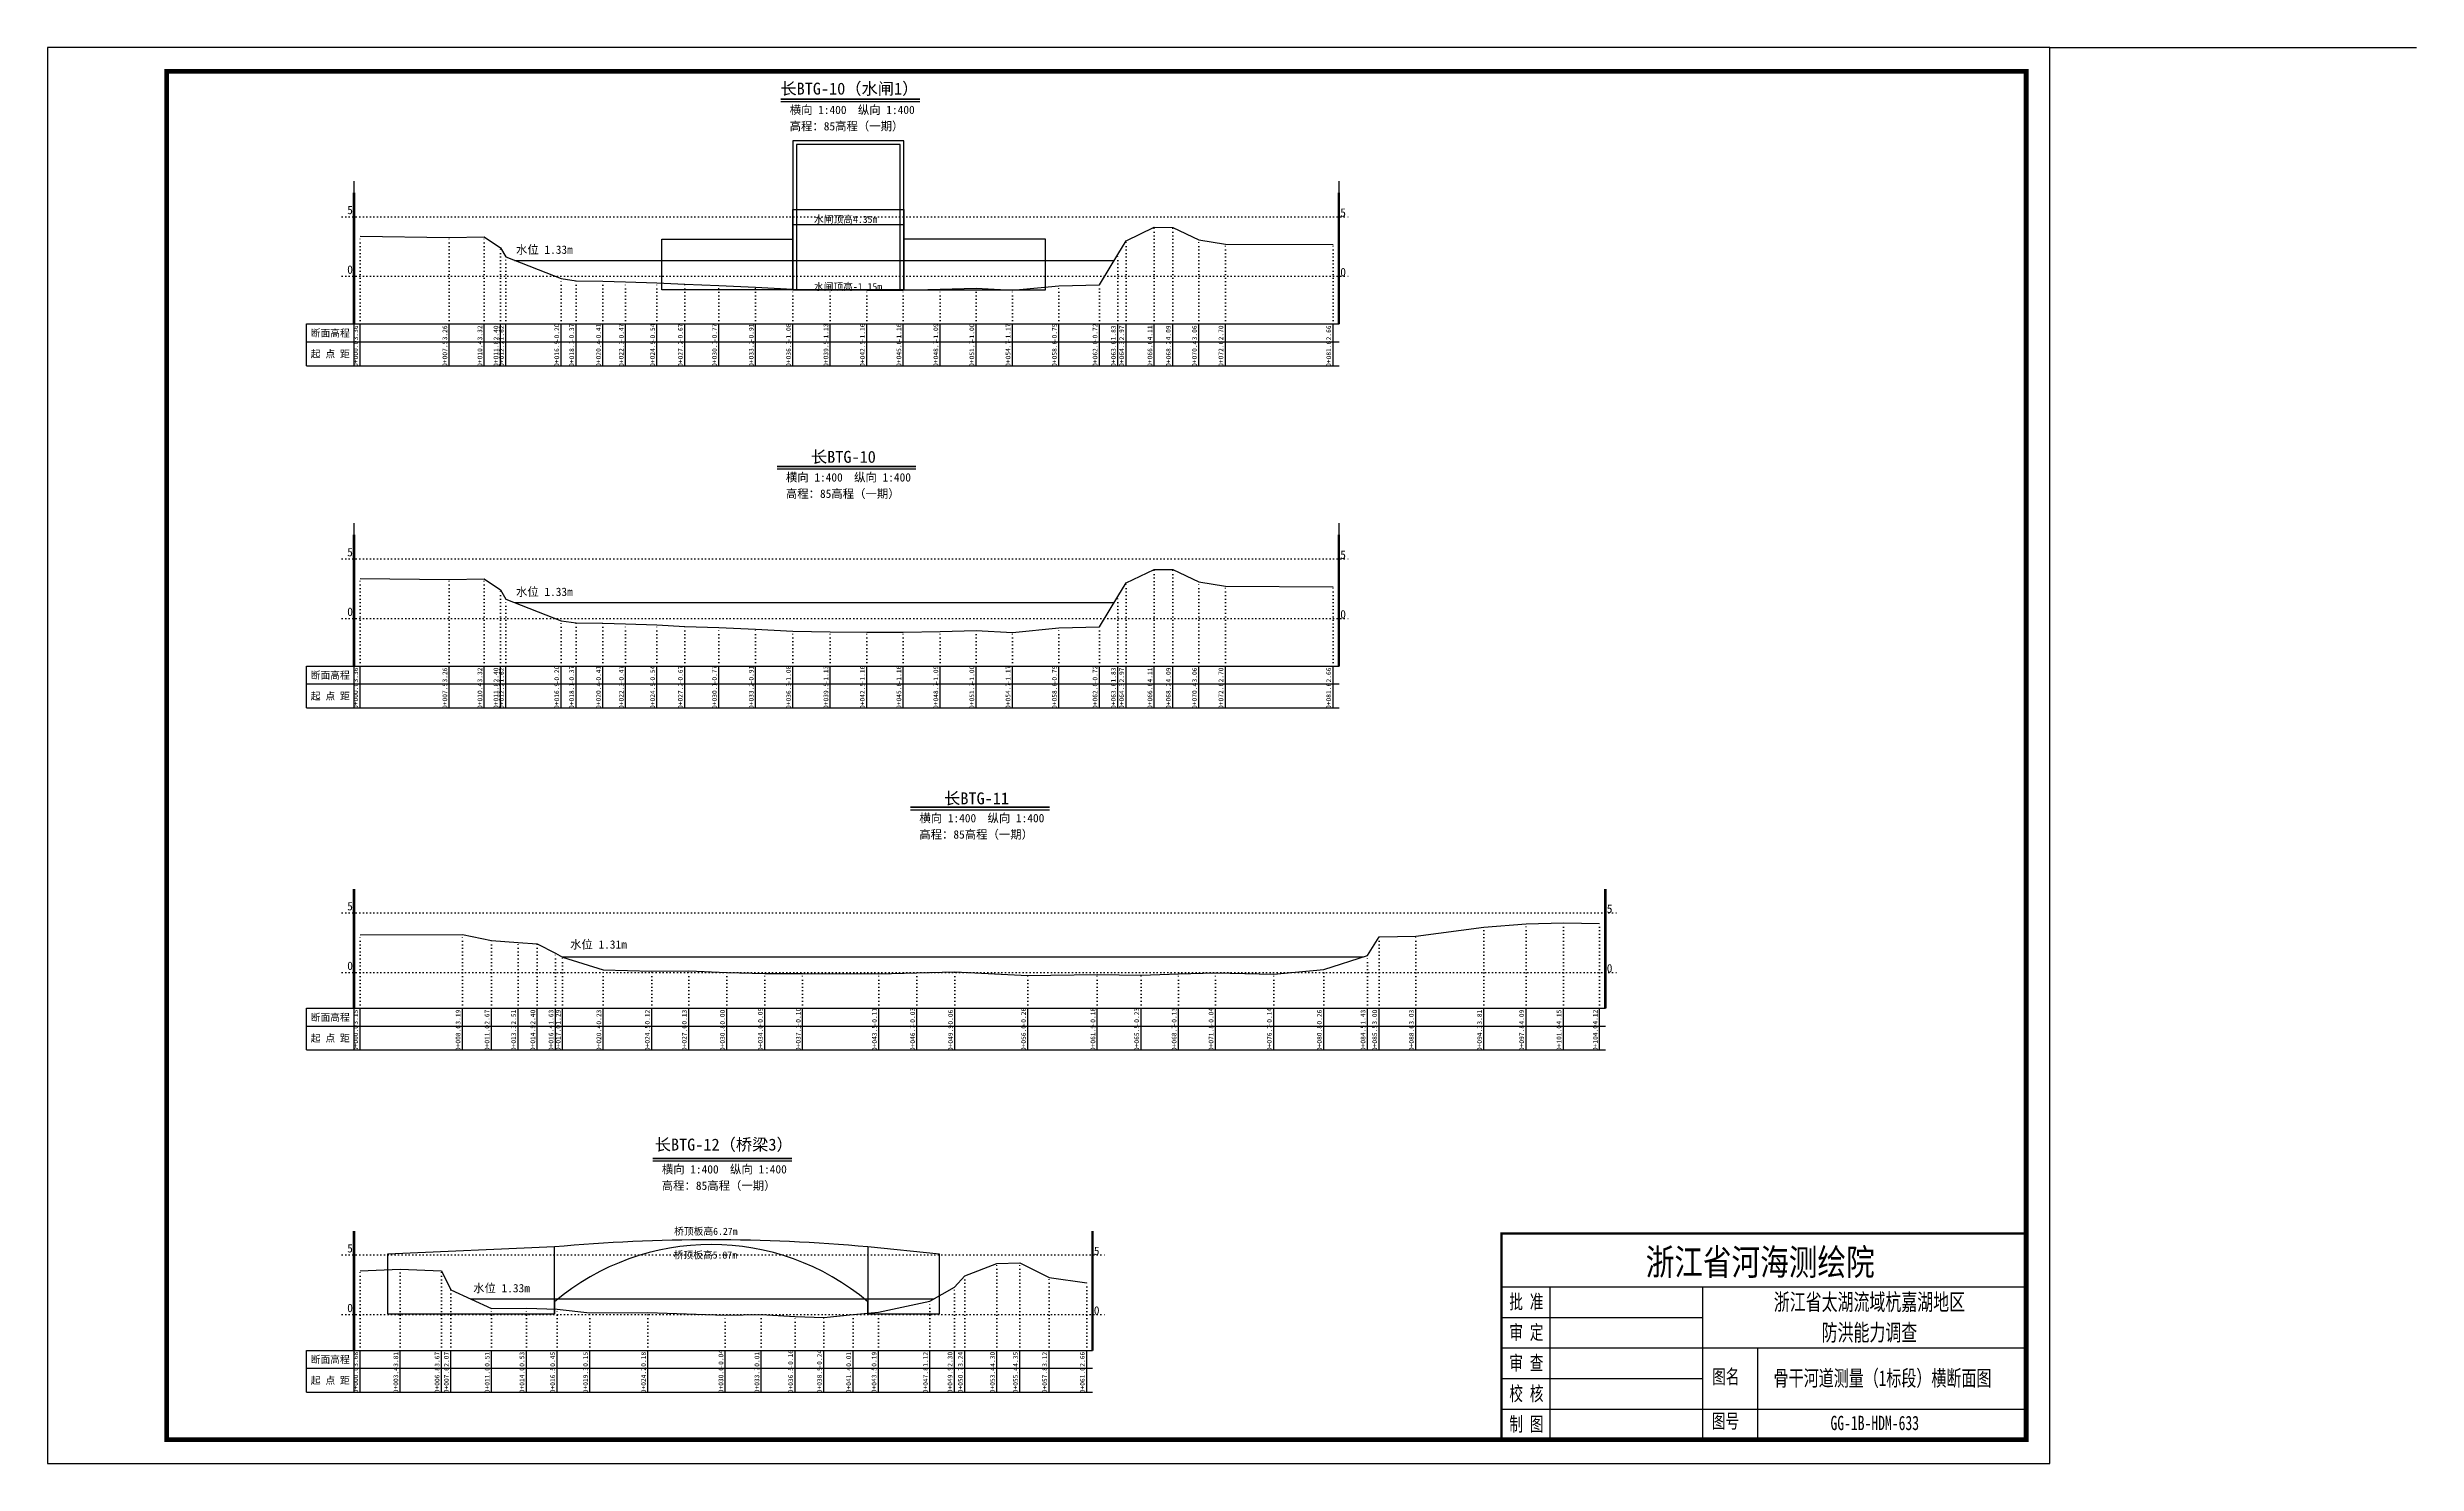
# Model space of a CAD drawing. Header units: millimetres. Extents: x 518104 to 521506, y 3371901 to 3372198.
# Drawn here: x 519098.2 to 519595.1, y 3371900.9 to 3372197.9 of the extents above; entities that cross this region are included whole.
import ezdxf
from ezdxf.enums import TextEntityAlignment as Align

# ---------------------------------------------------------------- set-up
doc = ezdxf.new("R2010")
doc.units = ezdxf.units.MM
doc.header["$LTSCALE"] = 0.4
doc.header["$MEASUREMENT"] = 0
doc.linetypes.add('X4', pattern=[1.6, 0, -1.6])
for name, color, linetype in [('DMX', 1, 'Continuous'), ('TEXT', 7, 'Continuous'), ('zdm1', 5, 'Continuous'), ('ZDMT5', 3, 'Continuous'), ('图框', 7, 'Continuous'), ('断面名称', 5, 'Continuous'), ('桥梁', 7, 'Continuous'), ('比例尺', 3, 'Continuous'), ('水位', 4, 'Continuous'), ('水闸', 7, 'Continuous')]:
    doc.layers.add(name, color=color, linetype=linetype)
doc.styles.add('HDM', font='仿宋_GB2312.ttf')
doc.styles.add('tk2', font='SimSun.ttf', dxfattribs={"width": 0.8})

msp = doc.modelspace()

# ---------------------------------------------------------------- linework, layer by layer
at = {"lineweight": 100, "const_width": 0.5}
msp.add_lwpolyline([(519513.17, 3371949.15), (519403.17, 3371949.15), (519403.17, 3371905.87), (519513.17, 3371905.87), (519513.17, 3371949.15)], dxfattribs=at)
at = {"layer": 'DMX', "linetype": 'Continuous', "flags": 128}
for points in [[(519163.74, 3372158.27), (519182.44, 3372158.02), (519189.79, 3372158.17), (519193.17, 3372155.87), (519194.32, 3372153.92), (519205.92, 3372149.37), (519209.04, 3372148.95), (519214.67, 3372148.85), (519219.44, 3372148.7), (519226.02, 3372148.52), (519231.84, 3372148.2), (519238.99, 3372147.95), (519246.69, 3372147.6), (519254.52, 3372147.17), (519262.37, 3372147.05), (519270.02, 3372146.97), (519277.67, 3372146.97), (519285.42, 3372147.15), (519292.97, 3372147.37), (519300.57, 3372146.95), (519310.29, 3372147.9), (519318.82, 3372148.07), (519322.67, 3372154.45), (519324.39, 3372157.3), (519330.32, 3372160.15), (519334.19, 3372160.1), (519339.67, 3372157.52), (519345.22, 3372156.62), (519367.82, 3372156.52)], [(519163.74, 3372086.52), (519182.44, 3372086.27), (519189.79, 3372086.42), (519193.17, 3372084.12), (519194.32, 3372082.17), (519205.92, 3372077.62), (519209.04, 3372077.2), (519214.67, 3372077.1), (519219.44, 3372076.95), (519226.02, 3372076.77), (519231.84, 3372076.45), (519238.99, 3372076.2), (519246.69, 3372075.85), (519254.52, 3372075.42), (519262.37, 3372075.3), (519270.02, 3372075.22), (519277.67, 3372075.22), (519285.42, 3372075.4), (519292.97, 3372075.62), (519300.57, 3372075.2), (519310.29, 3372076.15), (519318.82, 3372076.32), (519322.67, 3372082.7), (519324.39, 3372085.55), (519330.32, 3372088.4), (519334.19, 3372088.35), (519339.67, 3372085.77), (519345.22, 3372084.87), (519367.82, 3372084.77)], [(519163.74, 3372011.75), (519185.22, 3372011.85), (519191.29, 3372010.55), (519196.87, 3372010.15), (519200.89, 3372009.87), (519204.72, 3372007.95), (519206.22, 3372007.1), (519214.74, 3372004.45), (519224.92, 3372004.17), (519232.67, 3372004.2), (519240.67, 3372003.87), (519248.62, 3372003.65), (519256.57, 3372003.62), (519272.54, 3372003.6), (519280.54, 3372003.8), (519288.49, 3372004.02), (519303.82, 3372003.22), (519318.37, 3372003.42), (519327.54, 3372003.3), (519335.39, 3372003.55), (519343.14, 3372003.77), (519355.37, 3372003.52), (519365.87, 3372004.52), (519375.02, 3372007.45), (519377.47, 3372011.37), (519385.17, 3372011.45), (519399.44, 3372013.4), (519408.29, 3372014.1), (519416.12, 3372014.25), (519423.72, 3372014.17)], [(519163.74, 3371941.32), (519172.17, 3371941.65), (519180.82, 3371941.3), (519182.77, 3371937.3), (519191.32, 3371933.4), (519198.62, 3371933.45), (519205.07, 3371933.25), (519211.94, 3371932.5), (519224.12, 3371932.57), (519240.34, 3371932.02), (519247.89, 3371932.15), (519254.97, 3371931.72), (519261.02, 3371931.52), (519267.14, 3371932.15), (519272.47, 3371932.6), (519283.24, 3371934.92), (519288.39, 3371937.87), (519290.57, 3371940.22), (519297.29, 3371942.87), (519302.12, 3371943), (519308.24, 3371939.92), (519316.14, 3371938.77)]]:
    msp.add_lwpolyline(points, dxfattribs=at)
at = {"layer": 'TEXT', "color": 0}
for p, q in [((519403.17, 3371937.95, 0), (519513.17, 3371937.95, 0)), ((519413.25, 3371937.95, 0), (519413.25, 3371912.29, 0)), ((519445.33, 3371937.95, 0), (519445.33, 3371912.29, 0)), ((519403.17, 3371931.54, 0), (519445.33, 3371931.54, 0)), ((519403.17, 3371925.12, 0), (519445.33, 3371925.12, 0)), ((519445.33, 3371925.12, 0), (519513.17, 3371925.12, 0)), ((519456.82, 3371925.12, 0), (519456.82, 3371905.87, 0)), ((519403.17, 3371918.7, 0), (519445.33, 3371918.7, 0)), ((519403.17, 3371912.29, 0), (519513.17, 3371912.29, 0)), ((519413.25, 3371912.29, 0), (519413.25, 3371905.87, 0)), ((519445.33, 3371912.29, 0), (519445.33, 3371905.87, 0))]:
    msp.add_line(p, q, dxfattribs=at)
at = {"layer": 'zdm1', "linetype": 'Continuous'}
for p, q in [((519162.37, 3372139.87), (519162.37, 3372167.37)), ((519162.62, 3372139.87), (519162.62, 3372167.37)), ((519368.94, 3372139.87), (519368.94, 3372167.37)), ((519369.19, 3372139.87), (519369.19, 3372167.37)), ((519152.49, 3372139.87), (519163.74, 3372139.87)), ((519152.49, 3372131.12), (519152.49, 3372139.87)), ((519152.49, 3372136.12), (519369.07, 3372136.12)), ((519162.49, 3372131.12), (519162.49, 3372139.87)), ((519163.74, 3372139.87), (519369.07, 3372139.87)), ((519152.49, 3372131.12), (519369.07, 3372131.12)), ((519162.37, 3372068.12), (519162.37, 3372095.62)), ((519162.62, 3372068.12), (519162.62, 3372095.62)), ((519368.94, 3372068.12), (519368.94, 3372095.62)), ((519369.19, 3372068.12), (519369.19, 3372095.62)), ((519152.49, 3372068.12), (519163.74, 3372068.12)), ((519152.49, 3372059.37), (519152.49, 3372068.12)), ((519162.49, 3372059.37), (519162.49, 3372068.12)), ((519163.74, 3372068.12), (519369.07, 3372068.12)), ((519152.49, 3372064.37), (519369.07, 3372064.37)), ((519152.49, 3372059.37), (519369.07, 3372059.37)), ((519162.37, 3371996.37), (519162.37, 3372021.37)), ((519162.62, 3371996.37), (519162.62, 3372021.37)), ((519424.84, 3371996.37), (519424.84, 3372021.37)), ((519425.09, 3371996.37), (519425.09, 3372021.37)), ((519152.49, 3371996.37), (519163.74, 3371996.37)), ((519152.49, 3371987.62), (519152.49, 3371996.37)), ((519152.49, 3371992.62), (519424.97, 3371992.62)), ((519162.49, 3371987.62), (519162.49, 3371996.37)), ((519163.74, 3371996.37), (519424.97, 3371996.37)), ((519152.49, 3371987.62), (519424.97, 3371987.62)), ((519162.37, 3371924.62), (519162.37, 3371949.62)), ((519162.62, 3371924.62), (519162.62, 3371949.62)), ((519317.27, 3371924.62), (519317.27, 3371949.62)), ((519317.52, 3371924.62), (519317.52, 3371949.62)), ((519152.49, 3371924.62), (519163.74, 3371924.62)), ((519152.49, 3371915.87), (519152.49, 3371924.62)), ((519162.49, 3371915.87), (519162.49, 3371924.62)), ((519163.74, 3371924.62), (519317.39, 3371924.62)), ((519152.49, 3371920.87), (519317.39, 3371920.87)), ((519152.49, 3371915.87), (519317.39, 3371915.87))]:
    msp.add_line(p, q, dxfattribs=at)
at = {"layer": 'zdm1', "linetype": 'X4'}
for p, q in [((519159.99, 3372162.37), (519371.57, 3372162.37)), ((519159.99, 3372149.87), (519371.57, 3372149.87)), ((519159.99, 3372090.62), (519371.57, 3372090.62)), ((519159.99, 3372078.12), (519371.57, 3372078.12)), ((519159.99, 3372016.37), (519427.47, 3372016.37)), ((519159.99, 3372003.87), (519427.47, 3372003.87)), ((519159.99, 3371944.62), (519319.89, 3371944.62)), ((519159.99, 3371932.12), (519319.89, 3371932.12))]:
    msp.add_line(p, q, dxfattribs=at)
at = {"layer": 'zdm1', "linetype": 'Continuous', "flags": 128}
for points in [[(519162.49, 3372167.37, 0.25, 0.25, 0), (519162.49, 3372169.87, 0.25, 0.25, 0)], [(519369.07, 3372167.37, 0.25, 0.25, 0), (519369.07, 3372169.87, 0.25, 0.25, 0)], [(519162.49, 3372162.37, 0.25, 0.25, 0), (519162.49, 3372164.87, 0.25, 0.25, 0)], [(519369.07, 3372162.37, 0.25, 0.25, 0), (519369.07, 3372164.87, 0.25, 0.25, 0)], [(519162.49, 3372157.37, 0.25, 0.25, 0), (519162.49, 3372159.87, 0.25, 0.25, 0)], [(519369.07, 3372157.37, 0.25, 0.25, 0), (519369.07, 3372159.87, 0.25, 0.25, 0)], [(519162.49, 3372152.37, 0.25, 0.25, 0), (519162.49, 3372154.87, 0.25, 0.25, 0)], [(519369.07, 3372152.37, 0.25, 0.25, 0), (519369.07, 3372154.87, 0.25, 0.25, 0)], [(519162.49, 3372147.37, 0.25, 0.25, 0), (519162.49, 3372149.87, 0.25, 0.25, 0)], [(519369.07, 3372147.37, 0.25, 0.25, 0), (519369.07, 3372149.87, 0.25, 0.25, 0)], [(519162.49, 3372142.37, 0.25, 0.25, 0), (519162.49, 3372144.87, 0.25, 0.25, 0)], [(519369.07, 3372142.37, 0.25, 0.25, 0), (519369.07, 3372144.87, 0.25, 0.25, 0)], [(519162.49, 3372095.62, 0.25, 0.25, 0), (519162.49, 3372098.12, 0.25, 0.25, 0)], [(519369.07, 3372095.62, 0.25, 0.25, 0), (519369.07, 3372098.12, 0.25, 0.25, 0)], [(519162.49, 3372090.62, 0.25, 0.25, 0), (519162.49, 3372093.12, 0.25, 0.25, 0)], [(519369.07, 3372090.62, 0.25, 0.25, 0), (519369.07, 3372093.12, 0.25, 0.25, 0)], [(519162.49, 3372085.62, 0.25, 0.25, 0), (519162.49, 3372088.12, 0.25, 0.25, 0)], [(519369.07, 3372085.62, 0.25, 0.25, 0), (519369.07, 3372088.12, 0.25, 0.25, 0)], [(519162.49, 3372080.62, 0.25, 0.25, 0), (519162.49, 3372083.12, 0.25, 0.25, 0)], [(519369.07, 3372080.62, 0.25, 0.25, 0), (519369.07, 3372083.12, 0.25, 0.25, 0)], [(519162.49, 3372075.62, 0.25, 0.25, 0), (519162.49, 3372078.12, 0.25, 0.25, 0)], [(519369.07, 3372075.62, 0.25, 0.25, 0), (519369.07, 3372078.12, 0.25, 0.25, 0)], [(519162.49, 3372070.62, 0.25, 0.25, 0), (519162.49, 3372073.12, 0.25, 0.25, 0)], [(519369.07, 3372070.62, 0.25, 0.25, 0), (519369.07, 3372073.12, 0.25, 0.25, 0)], [(519162.49, 3372018.87, 0.25, 0.25, 0), (519162.49, 3372021.37, 0.25, 0.25, 0)], [(519424.97, 3372018.87, 0.25, 0.25, 0), (519424.97, 3372021.37, 0.25, 0.25, 0)], [(519162.49, 3372013.87, 0.25, 0.25, 0), (519162.49, 3372016.37, 0.25, 0.25, 0)], [(519424.97, 3372013.87, 0.25, 0.25, 0), (519424.97, 3372016.37, 0.25, 0.25, 0)], [(519162.49, 3372008.87, 0.25, 0.25, 0), (519162.49, 3372011.37, 0.25, 0.25, 0)], [(519424.97, 3372008.87, 0.25, 0.25, 0), (519424.97, 3372011.37, 0.25, 0.25, 0)], [(519162.49, 3372003.87, 0.25, 0.25, 0), (519162.49, 3372006.37, 0.25, 0.25, 0)], [(519424.97, 3372003.87, 0.25, 0.25, 0), (519424.97, 3372006.37, 0.25, 0.25, 0)], [(519162.49, 3371998.87, 0.25, 0.25, 0), (519162.49, 3372001.37, 0.25, 0.25, 0)], [(519424.97, 3371998.87, 0.25, 0.25, 0), (519424.97, 3372001.37, 0.25, 0.25, 0)], [(519162.49, 3371947.12, 0.25, 0.25, 0), (519162.49, 3371949.62, 0.25, 0.25, 0)], [(519317.39, 3371947.12, 0.25, 0.25, 0), (519317.39, 3371949.62, 0.25, 0.25, 0)], [(519162.49, 3371942.12, 0.25, 0.25, 0), (519162.49, 3371944.62, 0.25, 0.25, 0)], [(519317.39, 3371942.12, 0.25, 0.25, 0), (519317.39, 3371944.62, 0.25, 0.25, 0)], [(519162.49, 3371937.12, 0.25, 0.25, 0), (519162.49, 3371939.62, 0.25, 0.25, 0)], [(519317.39, 3371937.12, 0.25, 0.25, 0), (519317.39, 3371939.62, 0.25, 0.25, 0)], [(519162.49, 3371932.12, 0.25, 0.25, 0), (519162.49, 3371934.62, 0.25, 0.25, 0)], [(519317.39, 3371932.12, 0.25, 0.25, 0), (519317.39, 3371934.62, 0.25, 0.25, 0)], [(519162.49, 3371927.12, 0.25, 0.25, 0), (519162.49, 3371929.62, 0.25, 0.25, 0)], [(519317.39, 3371927.12, 0.25, 0.25, 0), (519317.39, 3371929.62, 0.25, 0.25, 0)]]:
    msp.add_lwpolyline(points, format="xyseb", dxfattribs=at)
at = {"layer": 'ZDMT5', "linetype": 'X4'}
for p, q in [((519163.74, 3372139.87), (519163.74, 3372158.27)), ((519182.44, 3372139.87), (519182.44, 3372158.02)), ((519189.79, 3372139.87), (519189.79, 3372158.17)), ((519193.17, 3372139.87), (519193.17, 3372155.87)), ((519324.39, 3372139.87), (519324.39, 3372157.3)), ((519330.32, 3372139.87), (519330.32, 3372160.15)), ((519334.19, 3372139.87), (519334.19, 3372160.1)), ((519339.67, 3372139.87), (519339.67, 3372157.52)), ((519345.22, 3372139.87), (519345.22, 3372156.62)), ((519367.82, 3372139.87), (519367.82, 3372156.52)), ((519194.32, 3372139.87), (519194.32, 3372153.92)), ((519322.67, 3372139.87), (519322.67, 3372154.45)), ((519205.92, 3372139.87), (519205.92, 3372149.37)), ((519209.04, 3372139.87), (519209.04, 3372148.95)), ((519214.67, 3372139.87), (519214.67, 3372148.85)), ((519219.44, 3372139.87), (519219.44, 3372148.7)), ((519226.02, 3372139.87), (519226.02, 3372148.52)), ((519231.84, 3372139.87), (519231.84, 3372148.2)), ((519238.99, 3372139.87), (519238.99, 3372147.95)), ((519246.69, 3372139.87), (519246.69, 3372147.6)), ((519254.52, 3372139.87), (519254.52, 3372147.17)), ((519262.37, 3372139.87), (519262.37, 3372147.05)), ((519270.02, 3372139.87), (519270.02, 3372146.97)), ((519277.67, 3372139.87), (519277.67, 3372146.97)), ((519285.42, 3372139.87), (519285.42, 3372147.15)), ((519292.97, 3372139.87), (519292.97, 3372147.37)), ((519300.57, 3372139.87), (519300.57, 3372146.95)), ((519310.29, 3372139.87), (519310.29, 3372147.9)), ((519318.82, 3372139.87), (519318.82, 3372148.07)), ((519163.74, 3372068.12), (519163.74, 3372086.52)), ((519182.44, 3372068.12), (519182.44, 3372086.27)), ((519189.79, 3372068.12), (519189.79, 3372086.42)), ((519330.32, 3372068.12), (519330.32, 3372088.4)), ((519334.19, 3372068.12), (519334.19, 3372088.35)), ((519193.17, 3372068.12), (519193.17, 3372084.12)), ((519194.32, 3372068.12), (519194.32, 3372082.17)), ((519322.67, 3372068.12), (519322.67, 3372082.7)), ((519324.39, 3372068.12), (519324.39, 3372085.55)), ((519339.67, 3372068.12), (519339.67, 3372085.77)), ((519345.22, 3372068.12), (519345.22, 3372084.87)), ((519367.82, 3372068.12), (519367.82, 3372084.77)), ((519205.92, 3372068.12), (519205.92, 3372077.62)), ((519209.04, 3372068.12), (519209.04, 3372077.2)), ((519214.67, 3372068.12), (519214.67, 3372077.1)), ((519219.44, 3372068.12), (519219.44, 3372076.95)), ((519226.02, 3372068.12), (519226.02, 3372076.77)), ((519231.84, 3372068.12), (519231.84, 3372076.45)), ((519238.99, 3372068.12), (519238.99, 3372076.2)), ((519310.29, 3372068.12), (519310.29, 3372076.15)), ((519318.82, 3372068.12), (519318.82, 3372076.32)), ((519246.69, 3372068.12), (519246.69, 3372075.85)), ((519254.52, 3372068.12), (519254.52, 3372075.42)), ((519262.37, 3372068.12), (519262.37, 3372075.3)), ((519270.02, 3372068.12), (519270.02, 3372075.22)), ((519277.67, 3372068.12), (519277.67, 3372075.22)), ((519285.42, 3372068.12), (519285.42, 3372075.4)), ((519292.97, 3372068.12), (519292.97, 3372075.62)), ((519300.57, 3372068.12), (519300.57, 3372075.2)), ((519163.74, 3371996.37), (519163.74, 3372011.75)), ((519185.22, 3371996.37), (519185.22, 3372011.85)), ((519377.47, 3371996.37), (519377.47, 3372011.37)), ((519385.17, 3371996.37), (519385.17, 3372011.45)), ((519399.44, 3371996.37), (519399.44, 3372013.4)), ((519408.29, 3371996.37), (519408.29, 3372014.1)), ((519416.12, 3371996.37), (519416.12, 3372014.25)), ((519423.72, 3371996.37), (519423.72, 3372014.17)), ((519191.29, 3371996.37), (519191.29, 3372010.55)), ((519196.87, 3371996.37), (519196.87, 3372010.15)), ((519200.89, 3371996.37), (519200.89, 3372009.87)), ((519204.72, 3371996.37), (519204.72, 3372007.95)), ((519206.22, 3371996.37), (519206.22, 3372007.1)), ((519375.02, 3371996.37), (519375.02, 3372007.45)), ((519214.74, 3371996.37), (519214.74, 3372004.45)), ((519224.92, 3371996.37), (519224.92, 3372004.17)), ((519232.67, 3371996.37), (519232.67, 3372004.2)), ((519240.67, 3371996.37), (519240.67, 3372003.87)), ((519248.62, 3371996.37), (519248.62, 3372003.65)), ((519256.57, 3371996.37), (519256.57, 3372003.62)), ((519272.54, 3371996.37), (519272.54, 3372003.6)), ((519280.54, 3371996.37), (519280.54, 3372003.8)), ((519288.49, 3371996.37), (519288.49, 3372004.02)), ((519303.82, 3371996.37), (519303.82, 3372003.22)), ((519318.37, 3371996.37), (519318.37, 3372003.42)), ((519327.54, 3371996.37), (519327.54, 3372003.3)), ((519335.39, 3371996.37), (519335.39, 3372003.55)), ((519343.14, 3371996.37), (519343.14, 3372003.77)), ((519355.37, 3371996.37), (519355.37, 3372003.52)), ((519365.87, 3371996.37), (519365.87, 3372004.52)), ((519297.29, 3371924.62), (519297.29, 3371942.87)), ((519302.12, 3371924.62), (519302.12, 3371943)), ((519163.74, 3371924.62), (519163.74, 3371941.32)), ((519172.17, 3371924.62), (519172.17, 3371941.65)), ((519180.82, 3371924.62), (519180.82, 3371941.3)), ((519182.77, 3371924.62), (519182.77, 3371937.3)), ((519288.39, 3371924.62), (519288.39, 3371937.87)), ((519290.57, 3371924.62), (519290.57, 3371940.22)), ((519308.24, 3371924.62), (519308.24, 3371939.92)), ((519316.14, 3371924.62), (519316.14, 3371938.77)), ((519191.32, 3371924.62), (519191.32, 3371933.4)), ((519198.62, 3371924.62), (519198.62, 3371933.45)), ((519205.07, 3371924.62), (519205.07, 3371933.25)), ((519211.94, 3371924.62), (519211.94, 3371932.5)), ((519224.12, 3371924.62), (519224.12, 3371932.57)), ((519240.34, 3371924.62), (519240.34, 3371932.02)), ((519247.89, 3371924.62), (519247.89, 3371932.15)), ((519267.14, 3371924.62), (519267.14, 3371932.15)), ((519272.47, 3371924.62), (519272.47, 3371932.6)), ((519283.24, 3371924.62), (519283.24, 3371934.92)), ((519254.97, 3371924.62), (519254.97, 3371931.72)), ((519261.02, 3371924.62), (519261.02, 3371931.52))]:
    msp.add_line(p, q, dxfattribs=at)
at = {"layer": 'ZDMT5', "linetype": 'Continuous'}
for p, q in [((519163.74, 3372131.12), (519163.74, 3372139.87)), ((519182.44, 3372131.12), (519182.44, 3372139.87)), ((519189.79, 3372131.12), (519189.79, 3372139.87)), ((519193.17, 3372131.12), (519193.17, 3372139.87)), ((519194.32, 3372131.12), (519194.32, 3372139.87)), ((519205.92, 3372131.12), (519205.92, 3372139.87)), ((519209.04, 3372131.12), (519209.04, 3372139.87)), ((519214.67, 3372131.12), (519214.67, 3372139.87)), ((519219.44, 3372131.12), (519219.44, 3372139.87)), ((519226.02, 3372131.12), (519226.02, 3372139.87)), ((519231.84, 3372131.12), (519231.84, 3372139.87)), ((519238.99, 3372131.12), (519238.99, 3372139.87)), ((519246.69, 3372131.12), (519246.69, 3372139.87)), ((519254.52, 3372131.12), (519254.52, 3372139.87)), ((519262.37, 3372131.12), (519262.37, 3372139.87)), ((519270.02, 3372131.12), (519270.02, 3372139.87)), ((519277.67, 3372131.12), (519277.67, 3372139.87)), ((519285.42, 3372131.12), (519285.42, 3372139.87)), ((519292.97, 3372131.12), (519292.97, 3372139.87)), ((519300.57, 3372131.12), (519300.57, 3372139.87)), ((519310.29, 3372131.12), (519310.29, 3372139.87)), ((519318.82, 3372131.12), (519318.82, 3372139.87)), ((519322.67, 3372131.12), (519322.67, 3372139.87)), ((519324.39, 3372131.12), (519324.39, 3372139.87)), ((519330.32, 3372131.12), (519330.32, 3372139.87)), ((519334.19, 3372131.12), (519334.19, 3372139.87)), ((519339.67, 3372131.12), (519339.67, 3372139.87)), ((519345.22, 3372131.12), (519345.22, 3372139.87)), ((519367.82, 3372131.12), (519367.82, 3372139.87)), ((519163.74, 3372059.37), (519163.74, 3372068.12)), ((519182.44, 3372059.37), (519182.44, 3372068.12)), ((519189.79, 3372059.37), (519189.79, 3372068.12)), ((519193.17, 3372059.37), (519193.17, 3372068.12)), ((519194.32, 3372059.37), (519194.32, 3372068.12)), ((519205.92, 3372059.37), (519205.92, 3372068.12)), ((519209.04, 3372059.37), (519209.04, 3372068.12)), ((519214.67, 3372059.37), (519214.67, 3372068.12)), ((519219.44, 3372059.37), (519219.44, 3372068.12)), ((519226.02, 3372059.37), (519226.02, 3372068.12)), ((519231.84, 3372059.37), (519231.84, 3372068.12)), ((519238.99, 3372059.37), (519238.99, 3372068.12)), ((519246.69, 3372059.37), (519246.69, 3372068.12)), ((519254.52, 3372059.37), (519254.52, 3372068.12)), ((519262.37, 3372059.37), (519262.37, 3372068.12)), ((519270.02, 3372059.37), (519270.02, 3372068.12)), ((519277.67, 3372059.37), (519277.67, 3372068.12)), ((519285.42, 3372059.37), (519285.42, 3372068.12)), ((519292.97, 3372059.37), (519292.97, 3372068.12)), ((519300.57, 3372059.37), (519300.57, 3372068.12)), ((519310.29, 3372059.37), (519310.29, 3372068.12)), ((519318.82, 3372059.37), (519318.82, 3372068.12)), ((519322.67, 3372059.37), (519322.67, 3372068.12)), ((519324.39, 3372059.37), (519324.39, 3372068.12)), ((519330.32, 3372059.37), (519330.32, 3372068.12)), ((519334.19, 3372059.37), (519334.19, 3372068.12)), ((519339.67, 3372059.37), (519339.67, 3372068.12)), ((519345.22, 3372059.37), (519345.22, 3372068.12)), ((519367.82, 3372059.37), (519367.82, 3372068.12)), ((519163.74, 3371987.62), (519163.74, 3371996.37)), ((519185.22, 3371987.62), (519185.22, 3371996.37)), ((519191.29, 3371987.62), (519191.29, 3371996.37)), ((519196.87, 3371987.62), (519196.87, 3371996.37)), ((519200.89, 3371987.62), (519200.89, 3371996.37)), ((519204.72, 3371987.62), (519204.72, 3371996.37)), ((519206.22, 3371987.62), (519206.22, 3371996.37)), ((519214.74, 3371987.62), (519214.74, 3371996.37)), ((519224.92, 3371987.62), (519224.92, 3371996.37)), ((519232.67, 3371987.62), (519232.67, 3371996.37)), ((519240.67, 3371987.62), (519240.67, 3371996.37)), ((519248.62, 3371987.62), (519248.62, 3371996.37)), ((519256.57, 3371987.62), (519256.57, 3371996.37)), ((519272.54, 3371987.62), (519272.54, 3371996.37)), ((519280.54, 3371987.62), (519280.54, 3371996.37)), ((519288.49, 3371987.62), (519288.49, 3371996.37)), ((519303.82, 3371987.62), (519303.82, 3371996.37)), ((519318.37, 3371987.62), (519318.37, 3371996.37)), ((519327.54, 3371987.62), (519327.54, 3371996.37)), ((519335.39, 3371987.62), (519335.39, 3371996.37)), ((519343.14, 3371987.62), (519343.14, 3371996.37)), ((519355.37, 3371987.62), (519355.37, 3371996.37)), ((519365.87, 3371987.62), (519365.87, 3371996.37)), ((519375.02, 3371987.62), (519375.02, 3371996.37)), ((519377.47, 3371987.62), (519377.47, 3371996.37)), ((519385.17, 3371987.62), (519385.17, 3371996.37)), ((519399.44, 3371987.62), (519399.44, 3371996.37)), ((519408.29, 3371987.62), (519408.29, 3371996.37)), ((519416.12, 3371987.62), (519416.12, 3371996.37)), ((519423.72, 3371987.62), (519423.72, 3371996.37)), ((519163.74, 3371915.87), (519163.74, 3371924.62)), ((519172.17, 3371915.87), (519172.17, 3371924.62)), ((519180.82, 3371915.87), (519180.82, 3371924.62)), ((519182.77, 3371915.87), (519182.77, 3371924.62)), ((519191.32, 3371915.87), (519191.32, 3371924.62)), ((519198.62, 3371915.87), (519198.62, 3371924.62)), ((519205.07, 3371915.87), (519205.07, 3371924.62)), ((519211.94, 3371915.87), (519211.94, 3371924.62)), ((519224.12, 3371915.87), (519224.12, 3371924.62)), ((519240.34, 3371915.87), (519240.34, 3371924.62)), ((519247.89, 3371915.87), (519247.89, 3371924.62)), ((519254.97, 3371915.87), (519254.97, 3371924.62)), ((519261.02, 3371915.87), (519261.02, 3371924.62)), ((519267.14, 3371915.87), (519267.14, 3371924.62)), ((519272.47, 3371915.87), (519272.47, 3371924.62)), ((519283.24, 3371915.87), (519283.24, 3371924.62)), ((519288.39, 3371915.87), (519288.39, 3371924.62)), ((519290.57, 3371915.87), (519290.57, 3371924.62)), ((519297.29, 3371915.87), (519297.29, 3371924.62)), ((519302.12, 3371915.87), (519302.12, 3371924.62)), ((519308.24, 3371915.87), (519308.24, 3371924.62)), ((519316.14, 3371915.87), (519316.14, 3371924.62))]:
    msp.add_line(p, q, dxfattribs=at)
at = {"layer": '图框', "flags": 128}
msp.add_lwpolyline([(519098.17, 3371900.87), (519518.17, 3371900.87), (519518.17, 3372197.87), (519098.17, 3372197.87)], close=True, dxfattribs=at)
at = {"layer": '图框', "const_width": 1, "flags": 128}
msp.add_lwpolyline([(519123.17, 3371905.87), (519513.17, 3371905.87), (519513.17, 3372192.87), (519123.17, 3372192.87)], close=True, dxfattribs=at)
at = {"layer": '桥梁', "linetype": 'Continuous', "flags": 128}
for points in [[(519270.27, 3371946.3, 0.045627), (519204.52, 3371946.3)], [(519270.27, 3371932.3), (519270.27, 3371934.8, 0.365019), (519204.52, 3371934.8), (519204.52, 3371932.3)]]:
    msp.add_lwpolyline(points, format="xyb", dxfattribs=at)
for points in [[(519169.52, 3371944.8), (519169.52, 3371932.3), (519204.52, 3371932.3), (519204.52, 3371946.3)], [(519270.27, 3371946.3), (519270.27, 3371932.3), (519285.27, 3371932.3), (519285.27, 3371944.8)]]:
    msp.add_lwpolyline(points, close=True, dxfattribs=at)
at = {"layer": '比例尺', "color": 3, "linetype": 'Continuous', "lineweight": 40}
for p, q in [((519252, 3372187.04), (519281.12, 3372187.04)), ((519251.21, 3372109.97), (519280.33, 3372109.97)), ((519279.19, 3372038.51), (519308.32, 3372038.51)), ((519225.18, 3371964.86), (519254.31, 3371964.86))]:
    msp.add_line(p, q, dxfattribs=at)
at = {"layer": '比例尺', "color": 3, "linetype": 'Continuous'}
for p, q in [((519252, 3372186.54), (519281.12, 3372186.54)), ((519251.21, 3372109.47), (519280.33, 3372109.47)), ((519279.19, 3372038.01), (519308.32, 3372038.01)), ((519225.18, 3371964.36), (519254.31, 3371964.36))]:
    msp.add_line(p, q, dxfattribs=at)
at = {"layer": '比例尺', "linetype": 'Continuous'}
msp.add_lwpolyline([(519518.17, 3372197.87), (519595.07, 3372197.87)], dxfattribs=at)
at = {"layer": '水位', "color": 6, "linetype": 'Continuous'}
for p, q in [((519196.16, 3372153.2), (519321.91, 3372153.2)), ((519196.16, 3372081.45), (519321.91, 3372081.45)), ((519206.13, 3372007.15), (519374.08, 3372007.15)), ((519186.82, 3371935.45), (519284.16, 3371935.45))]:
    msp.add_line(p, q, dxfattribs=at)
at = {"layer": '水闸', "linetype": 'Continuous', "flags": 128}
for points in [[(519277.78, 3372147), (519277.78, 3372160.75), (519277.78, 3372178.25), (519254.53, 3372178.25), (519254.53, 3372147)], [(519254.53, 3372157.62), (519254.53, 3372163.87), (519277.78, 3372163.87), (519277.78, 3372157.62), (519277.78, 3372150.12), (519277.78, 3372147), (519254.53, 3372147)], [(519254.53, 3372160.75), (519277.78, 3372160.75), (519277.78, 3372147), (519254.53, 3372147)]]:
    msp.add_lwpolyline(points, close=True, dxfattribs=at)
for points in [[(519277.03, 3372147), (519277.03, 3372160.75), (519277.03, 3372177.5), (519255.28, 3372177.5), (519255.28, 3372147)], [(519227.03, 3372150.12), (519227.03, 3372157.62), (519254.53, 3372157.62), (519254.53, 3372150.12)], [(519307.53, 3372150.12), (519307.53, 3372157.62), (519277.78, 3372157.62)], [(519254.53, 3372147), (519227.03, 3372147), (519227.03, 3372150.12)], [(519277.78, 3372147), (519307.53, 3372147), (519307.53, 3372150.12)]]:
    msp.add_lwpolyline(points, dxfattribs=at)

# ---------------------------------------------------------------- texts
at = {"layer": 'TEXT', "color": 7, "ltscale": 8, "style": 'tk2'}
for tag, p, s, height, width in [('浙江省河海测绘院', (519433.39, 3371940.39, 0), '（单位名称）', 5.5, 0.8), ('批 准', (519404.78, 3371933.32, 0), '批准', 3, 0.7), ('审 定', (519404.78, 3371926.91, 0), '审定', 3, 0.7), ('审 查', (519404.78, 3371920.49, 0), '审 查', 3, 0.7), ('校 核', (519404.78, 3371914.07, 0), '校 核', 3, 0.7), ('图名', (519447.32, 3371917.62, 0), '审查', 3, 0.7), ('制 图', (519404.78, 3371907.66, 0), '制 图', 3, 0.7), ('图号', (519447.27, 3371908.29, 0), '图号', 3, 0.7)]:
    msp.add_attdef(tag, p, s, height=height, dxfattribs=dict(at, width=width))
at = {"layer": 'TEXT', "color": 0, "style": 'tk2', "width": 0.7}
for tag, text, height, p in [('浙江省太湖流域杭嘉湖地区', '浙江省太湖流域杭嘉湖地区', 3.5, (519480.31, 3371934.77, -206.67)), ('防洪能力调查', '防洪能力调查', 3.5, (519480.31, 3371928.38, -206.67)), ('骨干河道测量（1标段）横断面图', '骨干河道测量（1标段）横断面图', 3.3, (519483.06, 3371918.8, -206.67)), ('GG-1B-HDM-633', 'GG-1B-HDM-001', 3, (519481.43, 3371909.4, -206.67))]:
    msp.add_attdef(tag, text=text, height=height, dxfattribs=at).set_placement(p, align=Align.MIDDLE_CENTER)
at = {"layer": 'zdm1', "linetype": 'Continuous', "style": 'HDM'}
for s, p in [('5', (519162.24, 3372162.37)), ('0', (519162.24, 3372149.87)), ('5', (519162.24, 3372090.62)), ('0', (519162.24, 3372078.12)), ('5', (519162.24, 3372016.37)), ('0', (519162.24, 3372003.87)), ('5', (519162.24, 3371944.62)), ('0', (519162.24, 3371932.12))]:
    msp.add_text(s, height=1.75, dxfattribs=at).set_placement(p, align=Align.BOTTOM_RIGHT)
for s, p in [('5', (519369.32, 3372162.37)), ('0', (519369.32, 3372149.87)), ('5', (519369.32, 3372090.62)), ('0', (519369.32, 3372078.12)), ('5', (519425.22, 3372016.37)), ('0', (519425.22, 3372003.87)), ('5', (519317.64, 3371944.62)), ('0', (519317.64, 3371932.12))]:
    msp.add_text(s, height=1.75, dxfattribs=at).set_placement(p)
for s, p in [('断面高程', (519157.49, 3372138)), ('起 点 距', (519157.49, 3372133.62)), ('断面高程', (519157.49, 3372066.25)), ('起 点 距', (519157.49, 3372061.87)), ('断面高程', (519157.49, 3371994.5)), ('起 点 距', (519157.49, 3371990.12)), ('断面高程', (519157.49, 3371922.75)), ('起 点 距', (519157.49, 3371918.37))]:
    msp.add_text(s, height=1.5, dxfattribs=at).set_placement(p, align=Align.MIDDLE)
at = {"layer": 'ZDMT5', "linetype": 'Continuous', "style": 'HDM'}
for s, p in [('3.36', (519163.62, 3372138)), ('0+000.0', (519163.62, 3372133.62)), ('3.26', (519182.32, 3372138)), ('0+007.5', (519182.32, 3372133.62)), ('3.32', (519189.67, 3372138)), ('0+010.4', (519189.67, 3372133.62)), ('2.40', (519193.04, 3372138)), ('0+011.8', (519193.04, 3372133.62)), ('1.62', (519194.19, 3372138)), ('0+012.2', (519194.19, 3372133.62)), ('-0.20', (519205.79, 3372138)), ('0+016.9', (519205.79, 3372133.62)), ('-0.37', (519208.92, 3372138)), ('0+018.1', (519208.92, 3372133.62)), ('-0.41', (519214.54, 3372138)), ('0+020.4', (519214.54, 3372133.62)), ('-0.47', (519219.32, 3372138)), ('0+022.3', (519219.32, 3372133.62)), ('-0.54', (519225.89, 3372138)), ('0+024.9', (519225.89, 3372133.62)), ('-0.67', (519231.72, 3372138)), ('0+027.2', (519231.72, 3372133.62)), ('-0.77', (519238.87, 3372138)), ('0+030.1', (519238.87, 3372133.62)), ('-0.91', (519246.57, 3372138)), ('0+033.2', (519246.57, 3372133.62)), ('-1.08', (519254.39, 3372138)), ('0+036.3', (519254.39, 3372133.62)), ('-1.13', (519262.24, 3372138)), ('0+039.5', (519262.24, 3372133.62)), ('-1.16', (519269.89, 3372138)), ('0+042.5', (519269.89, 3372133.62)), ('-1.16', (519277.54, 3372138)), ('0+045.6', (519277.54, 3372133.62)), ('-1.09', (519285.29, 3372138)), ('0+048.7', (519285.29, 3372133.62)), ('-1.00', (519292.84, 3372138)), ('0+051.7', (519292.84, 3372133.62)), ('0+054.7', (519300.44, 3372133.62)), ('-1.17', (519300.44, 3372138)), ('-0.79', (519310.17, 3372138)), ('0+058.6', (519310.17, 3372133.62)), ('-0.72', (519318.69, 3372138)), ('0+062.0', (519318.69, 3372133.62)), ('1.83', (519322.54, 3372138)), ('0+063.6', (519322.54, 3372133.62)), ('2.97', (519324.27, 3372138)), ('0+064.3', (519324.27, 3372133.62)), ('0+066.6', (519330.19, 3372133.62)), ('4.11', (519330.19, 3372138)), ('4.09', (519334.07, 3372138)), ('0+068.2', (519334.07, 3372133.62)), ('3.06', (519339.54, 3372138)), ('0+070.4', (519339.54, 3372133.62)), ('2.70', (519345.09, 3372138)), ('0+072.6', (519345.09, 3372133.62)), ('2.66', (519367.69, 3372138)), ('0+081.6', (519367.69, 3372133.62)), ('3.36', (519163.62, 3372066.25)), ('3.26', (519182.32, 3372066.25)), ('3.32', (519189.67, 3372066.25)), ('2.40', (519193.04, 3372066.25)), ('1.62', (519194.19, 3372066.25)), ('-0.20', (519205.79, 3372066.25)), ('-0.37', (519208.92, 3372066.25)), ('-0.41', (519214.54, 3372066.25)), ('-0.47', (519219.32, 3372066.25)), ('-0.54', (519225.89, 3372066.25)), ('-0.67', (519231.72, 3372066.25)), ('-0.77', (519238.87, 3372066.25)), ('-0.91', (519246.57, 3372066.25)), ('-1.08', (519254.39, 3372066.25)), ('-1.13', (519262.24, 3372066.25)), ('-1.16', (519269.89, 3372066.25)), ('-1.16', (519277.54, 3372066.25)), ('-1.09', (519285.29, 3372066.25)), ('-1.00', (519292.84, 3372066.25)), ('-1.17', (519300.44, 3372066.25)), ('-0.79', (519310.17, 3372066.25)), ('-0.72', (519318.69, 3372066.25)), ('1.83', (519322.54, 3372066.25)), ('2.97', (519324.27, 3372066.25)), ('4.11', (519330.19, 3372066.25)), ('4.09', (519334.07, 3372066.25)), ('3.06', (519339.54, 3372066.25)), ('2.70', (519345.09, 3372066.25)), ('2.66', (519367.69, 3372066.25)), ('0+000.0', (519163.62, 3372061.87)), ('0+007.5', (519182.32, 3372061.87)), ('0+010.4', (519189.67, 3372061.87)), ('0+011.8', (519193.04, 3372061.87)), ('0+012.2', (519194.19, 3372061.87)), ('0+016.9', (519205.79, 3372061.87)), ('0+018.1', (519208.92, 3372061.87)), ('0+020.4', (519214.54, 3372061.87)), ('0+022.3', (519219.32, 3372061.87)), ('0+024.9', (519225.89, 3372061.87)), ('0+027.2', (519231.72, 3372061.87)), ('0+030.1', (519238.87, 3372061.87)), ('0+033.2', (519246.57, 3372061.87)), ('0+036.3', (519254.39, 3372061.87)), ('0+039.5', (519262.24, 3372061.87)), ('0+042.5', (519269.89, 3372061.87)), ('0+045.6', (519277.54, 3372061.87)), ('0+048.7', (519285.29, 3372061.87)), ('0+051.7', (519292.84, 3372061.87)), ('0+054.7', (519300.44, 3372061.87)), ('0+058.6', (519310.17, 3372061.87)), ('0+062.0', (519318.69, 3372061.87)), ('0+063.6', (519322.54, 3372061.87)), ('0+064.3', (519324.27, 3372061.87)), ('0+066.6', (519330.19, 3372061.87)), ('0+068.2', (519334.07, 3372061.87)), ('0+070.4', (519339.54, 3372061.87)), ('0+072.6', (519345.09, 3372061.87)), ('0+081.6', (519367.69, 3372061.87)), ('3.15', (519163.62, 3371994.5)), ('0+000.0', (519163.62, 3371990.12)), ('3.19', (519185.09, 3371994.5)), ('0+008.6', (519185.09, 3371990.12)), ('2.67', (519191.17, 3371994.5)), ('0+011.0', (519191.17, 3371990.12)), ('2.51', (519196.74, 3371994.5)), ('0+013.3', (519196.74, 3371990.12)), ('2.40', (519200.77, 3371994.5)), ('0+014.9', (519200.77, 3371990.12)), ('1.63', (519204.59, 3371994.5)), ('0+016.4', (519204.59, 3371990.12)), ('1.29', (519206.09, 3371994.5)), ('0+017.0', (519206.09, 3371990.12)), ('0.23', (519214.62, 3371994.5)), ('0+020.4', (519214.62, 3371990.12)), ('0.12', (519224.79, 3371994.5)), ('0+024.5', (519224.79, 3371990.12)), ('0.13', (519232.54, 3371994.5)), ('0+027.6', (519232.54, 3371990.12)), ('0.00', (519240.54, 3371994.5)), ('0+030.8', (519240.54, 3371990.12)), ('-0.09', (519248.49, 3371994.5)), ('0+034.0', (519248.49, 3371990.12)), ('-0.10', (519256.44, 3371994.5)), ('0+037.1', (519256.44, 3371990.12)), ('-0.11', (519272.42, 3371994.5)), ('0+043.5', (519272.42, 3371990.12)), ('-0.03', (519280.42, 3371994.5)), ('0+046.7', (519280.42, 3371990.12)), ('0.06', (519288.37, 3371994.5)), ('0+049.9', (519288.37, 3371990.12)), ('-0.26', (519303.69, 3371994.5)), ('0+056.0', (519303.69, 3371990.12)), ('-0.18', (519318.24, 3371994.5)), ('0+061.9', (519318.24, 3371990.12)), ('-0.23', (519327.42, 3371994.5)), ('0+065.5', (519327.42, 3371990.12)), ('-0.13', (519335.27, 3371994.5)), ('0+068.7', (519335.27, 3371990.12)), ('-0.04', (519343.02, 3371994.5)), ('0+071.8', (519343.02, 3371990.12)), ('-0.14', (519355.24, 3371994.5)), ('0+076.7', (519355.24, 3371990.12)), ('0.26', (519365.74, 3371994.5)), ('0+080.8', (519365.74, 3371990.12)), ('1.43', (519374.89, 3371994.5)), ('0+084.5', (519374.89, 3371990.12)), ('3.00', (519377.34, 3371994.5)), ('0+085.5', (519377.34, 3371990.12)), ('3.03', (519385.04, 3371994.5)), ('0+088.6', (519385.04, 3371990.12)), ('3.81', (519399.32, 3371994.5)), ('0+094.3', (519399.32, 3371990.12)), ('4.09', (519408.17, 3371994.5)), ('0+097.8', (519408.17, 3371990.12)), ('0+101.0', (519415.99, 3371990.12)), ('4.15', (519415.99, 3371994.5)), ('4.12', (519423.59, 3371994.5)), ('0+104.0', (519423.59, 3371990.12)), ('3.68', (519163.62, 3371922.75)), ('3.81', (519172.04, 3371922.75)), ('3.67', (519180.69, 3371922.75)), ('2.07', (519182.64, 3371922.75)), ('0.51', (519191.19, 3371922.75)), ('0.53', (519198.49, 3371922.75)), ('0.45', (519204.94, 3371922.75)), ('0.15', (519211.82, 3371922.75)), ('0.18', (519223.99, 3371922.75)), ('-0.04', (519240.22, 3371922.75)), ('0.01', (519247.77, 3371922.75)), ('-0.16', (519254.84, 3371922.75)), ('-0.24', (519260.89, 3371922.75)), ('0.01', (519267.02, 3371922.75)), ('0.19', (519272.34, 3371922.75)), ('1.12', (519283.12, 3371922.75)), ('2.30', (519288.27, 3371922.75)), ('3.24', (519290.44, 3371922.75)), ('4.30', (519297.17, 3371922.75)), ('4.35', (519301.99, 3371922.75)), ('3.12', (519308.12, 3371922.75)), ('2.66', (519316.02, 3371922.75)), ('0+000.0', (519163.62, 3371918.37)), ('0+003.4', (519172.04, 3371918.37)), ('0+006.8', (519180.69, 3371918.37)), ('0+007.6', (519182.64, 3371918.37)), ('0+011.0', (519191.19, 3371918.37)), ('0+014.0', (519198.49, 3371918.37)), ('0+016.5', (519204.94, 3371918.37)), ('0+019.3', (519211.82, 3371918.37)), ('0+024.2', (519223.99, 3371918.37)), ('0+030.6', (519240.22, 3371918.37)), ('0+033.7', (519247.77, 3371918.37)), ('0+036.5', (519254.84, 3371918.37)), ('0+038.9', (519260.89, 3371918.37)), ('0+041.4', (519267.02, 3371918.37)), ('0+043.5', (519272.34, 3371918.37)), ('0+047.8', (519283.12, 3371918.37)), ('0+049.9', (519288.27, 3371918.37)), ('0+050.7', (519290.44, 3371918.37)), ('0+053.4', (519297.17, 3371918.37)), ('0+055.4', (519301.99, 3371918.37)), ('0+057.8', (519308.12, 3371918.37)), ('0+061.0', (519316.02, 3371918.37))]:
    msp.add_text(s, height=1, rotation=90, dxfattribs=at).set_placement(p, align=Align.BOTTOM_CENTER)
at = {"layer": '断面名称', "color": 5, "linetype": 'Continuous', "style": 'HDM'}
for s, p in [('长BTG-10（水闸1）', (519266.37, 3372189.27)), ('长BTG-10', (519265.11, 3372112.05)), ('长BTG-11', (519293.04, 3372040.43))]:
    msp.add_text(s, height=2.5, dxfattribs=at).set_placement(p, align=Align.MIDDLE)
msp.add_text('长BTG-12（桥梁3）', height=2.5, dxfattribs=at).set_placement((519225.54, 3371966.53))
at = {"layer": '桥梁', "color": 11, "linetype": 'Continuous', "style": 'HDM'}
for s, p in [('桥顶板高6.27m', (519236.26, 3371949.64)), ('桥顶板高5.87m', (519236.16, 3371944.67))]:
    msp.add_text(s, height=1.5, dxfattribs=at).set_placement(p, align=Align.MIDDLE)
at = {"layer": '比例尺', "color": 3, "linetype": 'Continuous', "style": 'HDM'}
for s, p in [('横向 1:400  纵向 1:400', (519280.07, 3372183.37)), ('高程：85高程（一期）', (519277.7, 3372179.94)), ('横向 1:400  纵向 1:400', (519279.28, 3372106.3)), ('高程：85高程（一期）', (519276.91, 3372102.87)), ('横向 1:400  纵向 1:400', (519307.26, 3372034.84)), ('高程：85高程（一期）', (519304.89, 3372031.41)), ('横向 1:400  纵向 1:400', (519253.25, 3371961.19)), ('高程：85高程（一期）', (519250.88, 3371957.76))]:
    msp.add_text(s, height=1.75, dxfattribs=at).set_placement(p, align=Align.BOTTOM_RIGHT)
at = {"layer": '水位', "color": 6, "linetype": 'Continuous', "style": 'HDM'}
for s, p in [('水位 1.33m', (519208.36, 3372154.05)), ('水位 1.33m', (519208.36, 3372082.3)), ('水位 1.31m', (519219.7, 3372008.34)), ('水位 1.33m', (519199.37, 3371936.26))]:
    msp.add_text(s, height=1.75, dxfattribs=at).set_placement(p, align=Align.BOTTOM_RIGHT)
at = {"layer": '水闸', "color": 11, "linetype": 'Continuous', "style": 'HDM'}
for s, p in [('水闸顶高4.35m', (519265.59, 3372161.87)), ('水闸顶高-1.15m', (519266.08, 3372147.74))]:
    msp.add_text(s, height=1.5, dxfattribs=at).set_placement(p, align=Align.MIDDLE)

doc.saveas('drawing.dxf')
